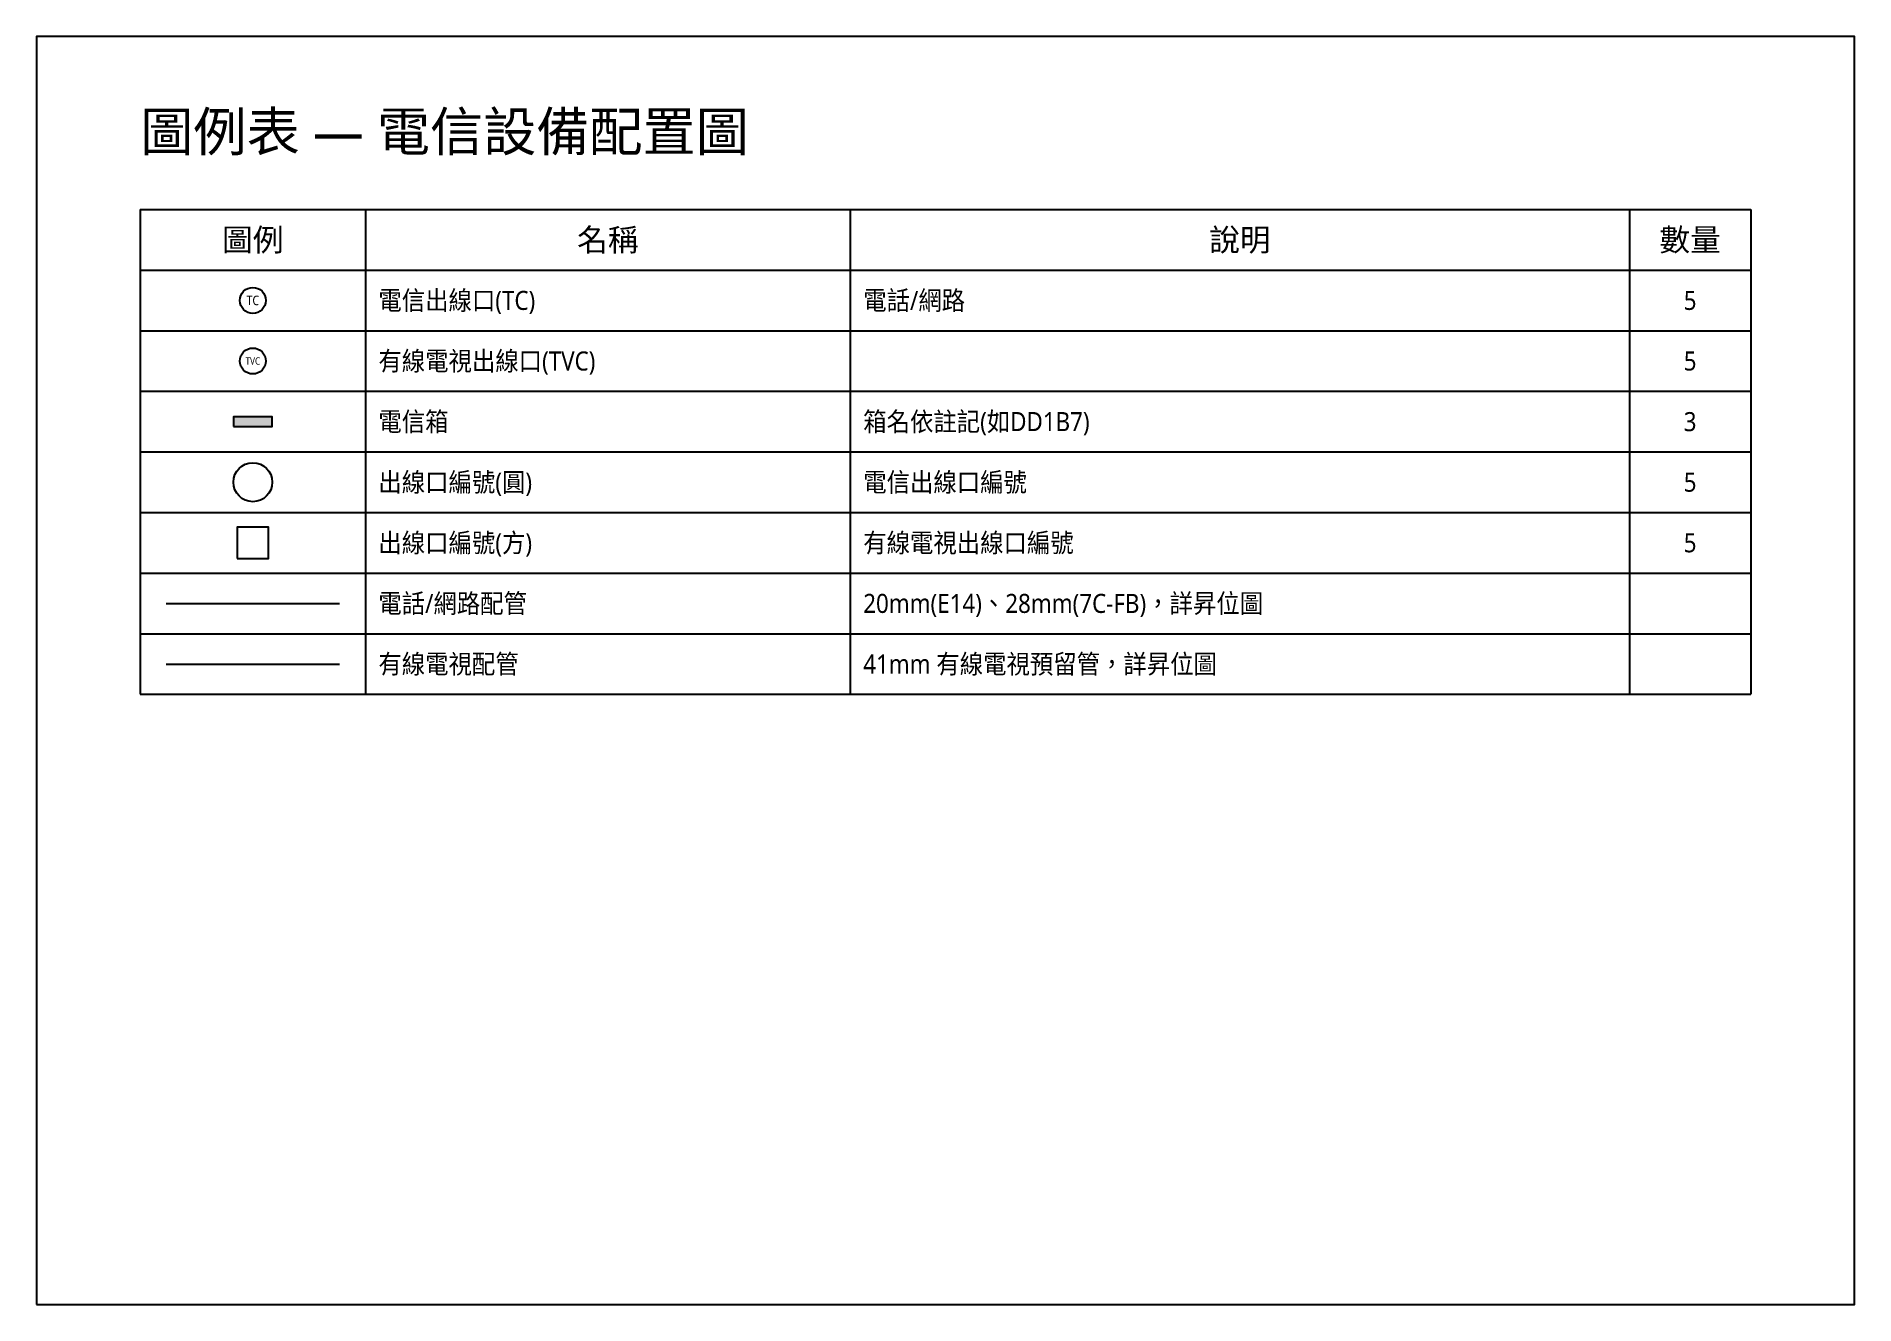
# Model space of a CAD drawing. Header units: inches. Extents: x 19 to 9919, y 324 to 1789.
# Drawn here: x 7819 to 9919, y 324 to 1789 of the extents above; entities that cross this region are included whole.
import ezdxf
from ezdxf.enums import TextEntityAlignment as Align

# ---------------------------------------------------------------- set-up
doc = ezdxf.new("R2010")
doc.units = ezdxf.units.IN
doc.header["$LTSCALE"] = 20
doc.header["$MEASUREMENT"] = 0
for name, color, linetype in [('A-圖例', 7, 'Continuous'), ('T-有線電視', 2, 'Continuous'), ('T-註記', 6, 'Continuous'), ('T-配管-有線電視', 1, 'Continuous'), ('T-配管-電話網路', 3, 'Continuous'), ('T-電信', 4, 'Continuous'), ('T-電信箱', 4, 'Continuous')]:
    doc.layers.add(name, color=color, linetype=linetype)
doc.styles.add('CHT', font='msjh.ttc')

msp = doc.modelspace()

# ---------------------------------------------------------------- texts
at = {"layer": 'A-圖例', "style": 'CHT'}
msp.add_text('圖例表 — 電信設備配置圖', height=45, dxfattribs=at).set_placement((7939, 1679), align=Align.MIDDLE_LEFT)
for s, p in [('圖例', (8069, 1554)), ('名稱', (8479, 1554)), ('說明', (9209, 1554)), ('數量', (9729, 1554))]:
    msp.add_text(s, height=26, dxfattribs=at).set_placement(p, align=Align.MIDDLE_CENTER)
at = {"layer": 'A-圖例', "style": 'CHT', "width": 0.9}
for s, p in [('電信出線口(TC)', (8214, 1484)), ('電話/網路', (8774, 1484)), ('有線電視出線口(TVC)', (8214, 1414)), ('電信箱', (8214, 1344)), ('箱名依註記(如DD1B7)', (8774, 1344)), ('出線口編號(圓)', (8214, 1274)), ('電信出線口編號', (8774, 1274)), ('出線口編號(方)', (8214, 1204)), ('有線電視出線口編號', (8774, 1204)), ('電話/網路配管', (8214, 1134)), ('20mm(E14)、28mm(7C-FB)，詳昇位圖', (8774, 1134)), ('有線電視配管', (8214, 1064)), ('41mm 有線電視預留管，詳昇位圖', (8774, 1064))]:
    msp.add_text(s, height=22, dxfattribs=at).set_placement(p, align=Align.MIDDLE_LEFT)
for s, p in [('5', (9729, 1484)), ('5', (9729, 1414)), ('3', (9729, 1344)), ('5', (9729, 1274)), ('5', (9729, 1204))]:
    msp.add_text(s, height=22, dxfattribs=at).set_placement(p, align=Align.MIDDLE_CENTER)

# ---------------------------------------------------------------- blocks, each defined once
blk = doc.blocks.new('T_TC')
blk.add_circle((0, 0), 15)
at = {"style": 'CHT', "width": 0.85}
blk.add_text('TC', height=11, dxfattribs=at).set_placement((0, 0), align=Align.MIDDLE_CENTER)
blk = doc.blocks.new('T_TV')
blk.add_circle((0, 0), 15)
at = {"style": 'CHT', "width": 0.85}
blk.add_text('TVC', height=8.5, dxfattribs=at).set_placement((0, 0), align=Align.MIDDLE_CENTER)
blk = doc.blocks.new('T_BOX')
h = blk.add_hatch(color=256)
h.dxf.hatch_style = 1
h.paths.add_polyline_path([(-22.5, -5.5), (22.5, -5.5), (22.5, 5.5), (-22.5, 5.5)])
blk.add_lwpolyline([(-22.5, -5.5), (22.5, -5.5), (22.5, 5.5), (-22.5, 5.5)], close=True)
blk = doc.blocks.new('E_CKT')
blk.add_circle((0, 0), 22.5)
at = {"style": 'CHT', "width": 0.85}
blk.add_attdef('NO', text='', height=22, dxfattribs=at).set_placement((0, 0), align=Align.MIDDLE_CENTER)
blk = doc.blocks.new('T_NO')
blk.add_lwpolyline([(-18, -18), (18, -18), (18, 18), (-18, 18)], close=True)
at = {"style": 'CHT', "width": 0.85}
blk.add_attdef('NO', text='', height=22, dxfattribs=at).set_placement((0, 0), align=Align.MIDDLE_CENTER)

# ---------------------------------------------------------------- linework, layer by layer
at = {"layer": 'A-圖例'}
for p, q in [((7939, 1589), (9799, 1589)), ((7939, 1589), (7939, 1029)), ((8199, 1589), (8199, 1029)), ((8759, 1589), (8759, 1029)), ((9659, 1589), (9659, 1029)), ((9799, 1589), (9799, 1029)), ((7939, 1519), (9799, 1519)), ((7939, 1449), (9799, 1449)), ((7939, 1379), (9799, 1379)), ((7939, 1309), (9799, 1309)), ((7939, 1239), (9799, 1239)), ((7939, 1169), (9799, 1169)), ((7939, 1099), (9799, 1099)), ((7939, 1029), (9799, 1029))]:
    msp.add_line(p, q, dxfattribs=at)
at = {"layer": 'Defpoints'}
msp.add_lwpolyline([(7819, 324), (9919, 324), (9919, 1789), (7819, 1789)], close=True, dxfattribs=at)
at = {"layer": 'T-配管-有線電視'}
msp.add_line((7969, 1064), (8169, 1064), dxfattribs=at)
at = {"layer": 'T-配管-電話網路'}
msp.add_line((7969, 1134), (8169, 1134), dxfattribs=at)

# ---------------------------------------------------------------- block references
at = {"layer": 'T-有線電視'}
msp.add_blockref('T_TV', (8069, 1414), dxfattribs=at)
at = {"layer": 'T-註記'}
for name, p in [('E_CKT', (8069, 1274)), ('T_NO', (8069, 1204))]:
    msp.add_blockref(name, p, dxfattribs=at)
at = {"layer": 'T-電信'}
msp.add_blockref('T_TC', (8069, 1484), dxfattribs=at)
at = {"layer": 'T-電信箱'}
msp.add_blockref('T_BOX', (8069, 1344), dxfattribs=at)

msp.set_redraw_order([(e.dxf.handle, doc.entitydb.next_handle()) for e in msp.query("TEXT MTEXT ATTDEF DIMENSION ARC_DIMENSION")])  # texts and dimensions are drawn at this point

doc.saveas('drawing.dxf')
